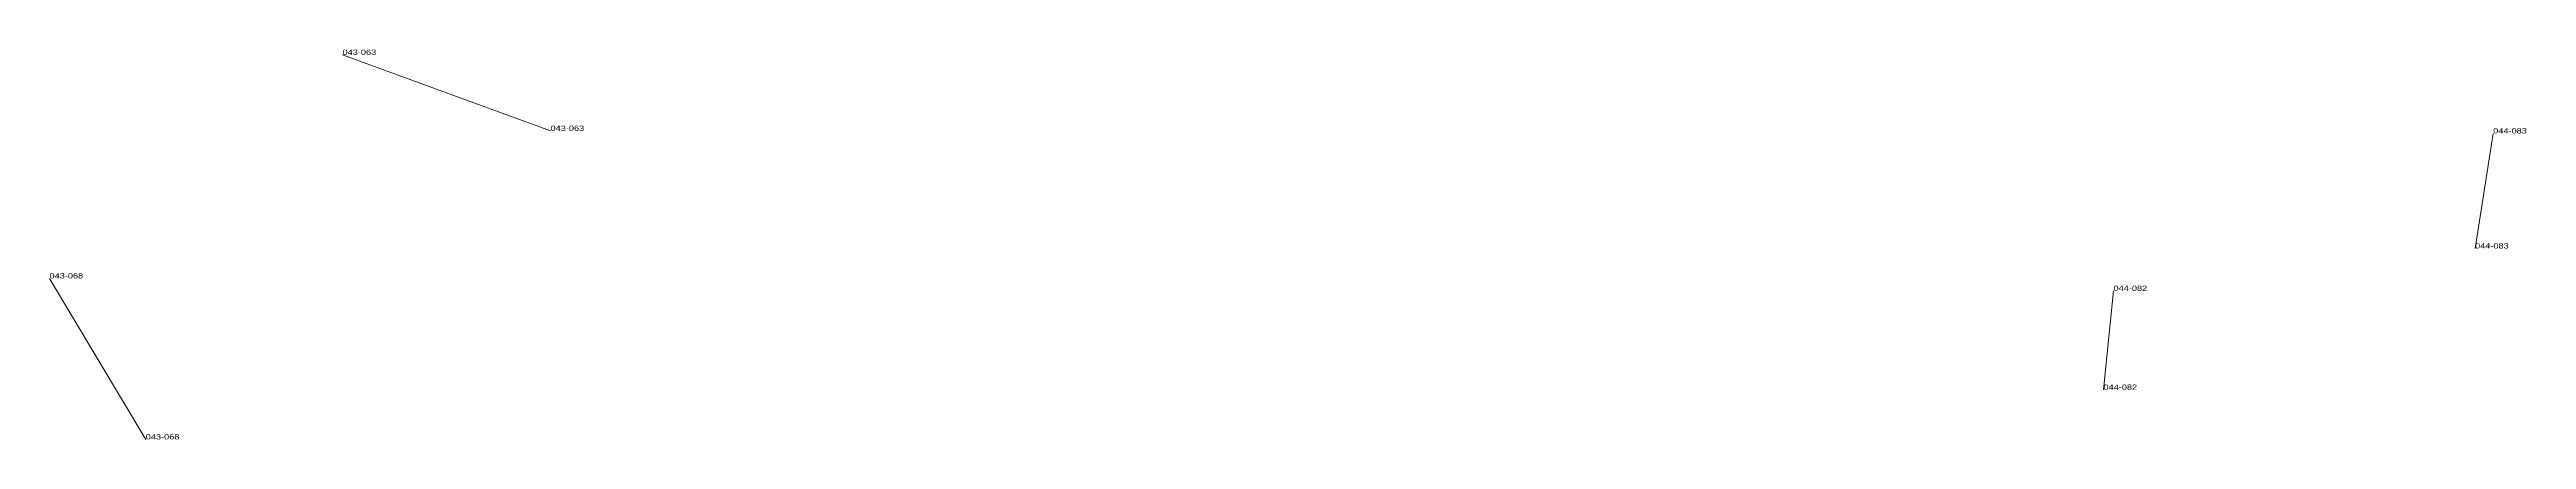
# Model space of a CAD drawing. Header units: metres. Extents: x 571156 to 607184, y 703608 to 727431.
# Drawn here: x 583677 to 584616, y 725975 to 726123 of the extents above; entities that cross this region are included whole.
import ezdxf

# ---------------------------------------------------------------- set-up
doc = ezdxf.new("R2010")
doc.units = ezdxf.units.M
doc.header["$LTSCALE"] = 0.8
doc.layers.add('60', color=7, linetype='Continuous', lineweight=13)
doc.layers.add('61', color=7, linetype='Continuous')

msp = doc.modelspace()

# ---------------------------------------------------------------- linework, layer by layer
at = {"layer": '60'}
for p, q in [((583867.06, 726092.45), (583788.21, 726121.28)), ((583867.06, 726092.45), (583788.21, 726121.28)), ((584603.51, 726091.48), (584596.62, 726047.85)), ((584603.51, 726091.48), (584596.62, 726047.85)), ((584603.51, 726091.48), (584596.62, 726047.85)), ((583713.6, 725975.45), (583677.14, 726036.49)), ((583713.6, 725975.45), (583677.14, 726036.49)), ((584459.59, 726031.77), (584455.76, 725994.26)), ((584459.59, 726031.77), (584455.76, 725994.26)), ((584459.59, 726031.77), (584455.76, 725994.26))]:
    msp.add_line(p, q, dxfattribs=at)

# ---------------------------------------------------------------- texts
at = {"layer": '60', "width": 1.3}
for s, p in [('043-063', (583788.21, 726121.28)), ('043-063', (583788.21, 726121.28)), ('044-083', (584596.62, 726047.85)), ('044-083', (584596.62, 726047.85)), ('044-083', (584596.62, 726047.85)), ('043-068', (583677.14, 726036.49)), ('043-068', (583677.14, 726036.49)), ('044-082', (584455.76, 725994.26)), ('044-082', (584455.76, 725994.26)), ('044-082', (584455.76, 725994.26))]:
    msp.add_text(s, height=2, dxfattribs=at).set_placement(p)
at = {"layer": '61', "width": 1.3}
for s, p in [('043-063', (583867.06, 726092.45)), ('043-063', (583867.06, 726092.45)), ('044-083', (584603.51, 726091.48)), ('044-083', (584603.51, 726091.48)), ('044-083', (584603.51, 726091.48)), ('044-082', (584459.59, 726031.77)), ('044-082', (584459.59, 726031.77)), ('044-082', (584459.59, 726031.77)), ('043-068', (583713.6, 725975.45)), ('043-068', (583713.6, 725975.45))]:
    msp.add_text(s, height=2, dxfattribs=at).set_placement(p)

doc.saveas('drawing.dxf')
